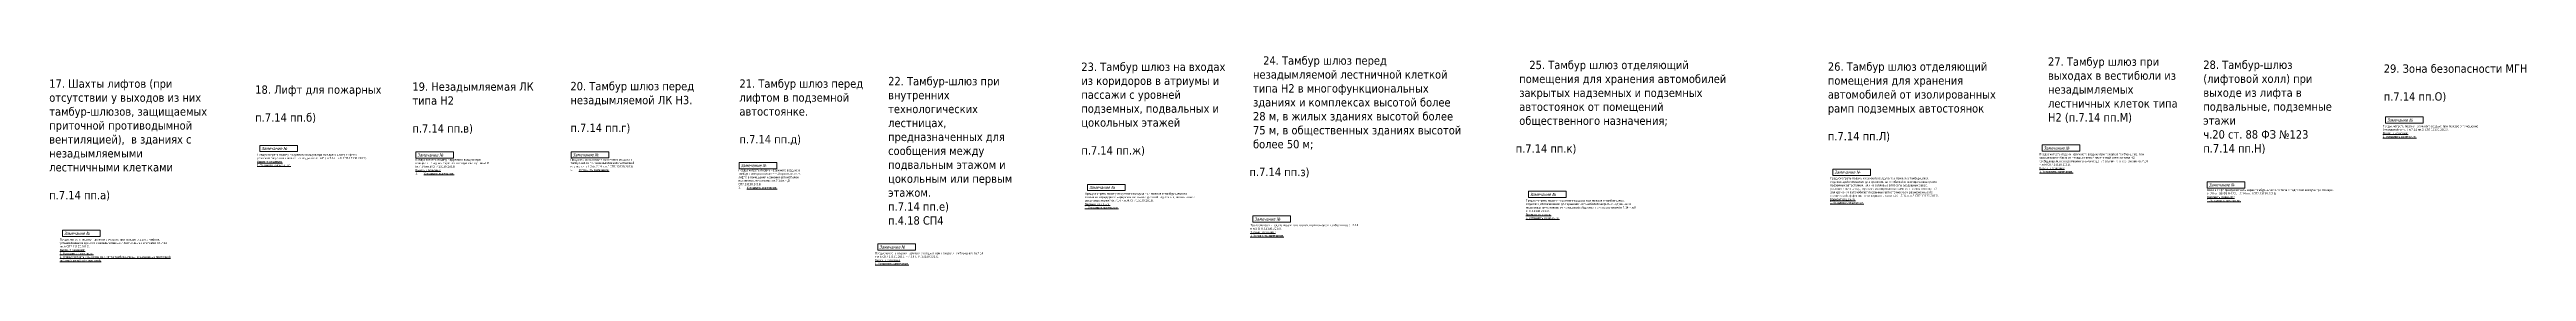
# Model space of a CAD drawing. Header units: millimetres. Extents: x -151274 to 981405, y -382735 to 210096.
# Drawn here: x 36974 to 746003, y -232700 to -172560 of the extents above; entities that cross this region are included whole.
import ezdxf

# ---------------------------------------------------------------- set-up
doc = ezdxf.new("R2010")
doc.units = ezdxf.units.MM
for name, color, linetype, lineweight in [('экспертиза', 1, 'Continuous', 0), ('экспертиза ДУ', 1, 'Continuous', 0), ('экспертиза ДУ пояснения', 6, 'Continuous', 0)]:
    doc.layers.add(name, color=color, linetype=linetype, lineweight=lineweight)
doc.styles.add('ЭКСПЕРТИЗА', font='tahoma.ttf')

msp = doc.modelspace()

# ---------------------------------------------------------------- linework, layer by layer
at = {"layer": 'экспертиза', "lineweight": 0}
msp.add_lwpolyline([(40655, -222660), (51455, -222660), (51455, -224460), (40655, -224460), (40655, -222660)], dxfattribs=at)
at = {"layer": 'экспертиза ДУ', "color": 1, "lineweight": 0}
for points in [[(705627, -190123), (716427, -190123), (716427, -191923), (705627, -191923), (705627, -190123)], [(97147, -198291), (107947, -198291), (107947, -200091), (97147, -200091), (97147, -198291)], [(607332, -198167), (618132, -198167), (618132, -199967), (607332, -199967), (607332, -198167)], [(547437, -205099), (558237, -205099), (558237, -206899), (547437, -206899), (547437, -205099)], [(334092, -209485), (344892, -209485), (344892, -211285), (334092, -211285), (334092, -209485)], [(460318, -211476), (471118, -211476), (471118, -213276), (460318, -213276), (460318, -211476)], [(381449, -218539), (392249, -218539), (392249, -220339), (381449, -220339), (381449, -218539)], [(274042, -226583), (284842, -226583), (284842, -228383), (274042, -228383), (274042, -226583)]]:
    msp.add_lwpolyline(points, dxfattribs=at)
at = {"layer": 'экспертиза ДУ', "lineweight": 0}
for points in [[(141813, -200142), (152613, -200142), (152613, -201942), (141813, -201942), (141813, -200142)], [(186280, -200096), (197080, -200096), (197080, -201896), (186280, -201896), (186280, -200096)], [(234344, -203183), (245144, -203183), (245144, -204983), (234344, -204983), (234344, -203183)], [(654612, -208733), (665412, -208733), (665412, -210533), (654612, -210533), (654612, -208733)]]:
    msp.add_lwpolyline(points, dxfattribs=at)

# ---------------------------------------------------------------- texts
at = {"layer": 'экспертиза', "lineweight": 0, "style": 'ЭКСПЕРТИЗА', "oblique": 14.999978, "width": 0.8}
msp.add_text('Замечание №', height=900, dxfattribs=at).set_placement((41105, -224010))
at = {"layer": 'экспертиза', "ltscale": 100, "insert": (39888, -225006), "char_height": 600, "width": 30190.17, "attachment_point": 1, "style": 'ЭКСПЕРТИЗА'}
msp.add_mtext('\\A1;Предусмотреть подачу наружного воздуха при пожаре {\\A0;в шахты лифтов, установленных в зданиях с незадымляемыми лестничными клетками} ( п.7.14 пп.А СП7.13130.2013).\\P{\\L\\C6;Вариант решения:\\P1. Устранить замечание.\\P2. Предусмотреть \\A0;у выходов из лифтов тамбур-шлюзы, защищаемые приточной противодымной вентиляцией.}', dxfattribs=at)
at = {"layer": 'экспертиза ДУ', "color": 1, "lineweight": 0, "style": 'ЭКСПЕРТИЗА', "oblique": 14.999978, "width": 0.8}
for p in [(706077, -191473), (97597, -199641), (547887, -206449), (607782, -199517), (334542, -210835), (460768, -212826), (381899, -219889), (274492, -227933)]:
    msp.add_text('Замечание №', height=900, dxfattribs=at).set_placement(p)
at = {"layer": 'экспертиза ДУ', "lineweight": 0, "style": 'ЭКСПЕРТИЗА', "oblique": 14.999978, "width": 0.8}
for p in [(142263, -201492), (186730, -201446), (234794, -204533), (655062, -210083)]:
    msp.add_text('Замечание №', height=900, dxfattribs=at).set_placement(p)
at = {"layer": 'экспертиза ДУ', "color": 1, "ltscale": 100, "char_height": 600, "width": 30190.17, "attachment_point": 1, "style": 'ЭКСПЕРТИЗА'}
for s, insert in [('\\A1;Предусмотреть подачу наружного воздуха при пожаре в помещение безопасной зоны ( п.7.14 пп.О СП7.13130.2013).\\P{\\L\\C6;Вариант решения:\\P1. Устранить замечание.}', (704861, -192469)), ('\\A1;Предусмотреть подачу наружного воздуха при пожаре в {\\A0;шахту лифта с режимом "перевозка пожарных подразделений"} ( п.7.14 пп.Б СП7.13130.2013).\\P{\\L\\C6;Вариант решения:\\P1. Устранить замечание.}', (96381, -200636)), ('\\A1;Предусмотреть подачу наружного воздуха при пожаре в тамбур-шлюз, {\\A0;при выходе в вестибюль из незадымляемой лестничной клетоки типа Н2, сообщающейся с надземными этажами зданий различного назначения} ({\\A0;п.7.14 п.п.М СП7.13130.2013}).\\P{\\L\\C6;Вариант решения:\\P1. Устранить замечание.}', (606566, -200512)), ('\\A1;Предусмотреть подачу наружного воздуха при пожаре в тамбур-шлюз {\\A0;на входах из коридоров в атриумы и пассажи с уровней подземных, подвальных и цокольных этажей }({\\A0;\\C256;п.7.14 п.п.Ж СП7.13130.2013}).\\P{\\L\\C6;Вариант решения:\\P1. Устранить замечание.}', (333326, -211831)), ('\\A1;Предусмотреть подачу наружного воздуха при пожаре в тамбур-шлюз, {\\A0;\\C256;отделяющий помещения для хранения автомобилей от изолированных рамп подземных автостоянок, или - в сопловые аппараты воздушных завес, устанавливаемые над воротами изолированных рамп со стороны помещений для хранения автомобилей подземных автостоянок (как равнозначные по технической эффективности варианты защиты)\\A1; (\\A0;\\C1;п.7.\\C256;14 п.п.Л СП7.13130.2013}).\\P{\\L\\C6;Вариант решения:\\P1. Устранить замечание.}', (546671, -207444)), ('\\A1;Предусмотреть подачу наружного воздуха при пожаре в тамбур-шлюз, {\\A0;отделяющий помещения для хранения автомобилей закрытых надземных и подземных автостоянок от помещений общественного назначения} ({\\A0;п.7.\\C256;14 п.п.К СП7.13130.2013}).\\P{\\L\\C6;Вариант решения:\\P1. Устранить замечание.}', (459552, -213821)), ('\\A1;Предусмотреть подачу наружного воздуха при пожаре в тамбур-шлюз ({\\A0;\\C256;п.7.14 п.п.З СП7.13130.2013}).\\P{\\L\\C6;Вариант решения:\\P1. Устранить замечание.}', (380682, -220884)), ('\\A1;Предусмотреть подачу наружного воздуха при пожаре в тамбур-шлюз ({\\A0;\\C256;п.7.14 п.п.Е СП7.13130.2013}, п.4.18 СП4.13130.2013).\\P{\\L\\C6;Вариант решения:\\P1. Устранить замечание.}', (273276, -228928))]:
    msp.add_mtext(s, dxfattribs=dict(at, insert=insert))
at = {"layer": 'экспертиза ДУ', "color": 6, "ltscale": 100, "char_height": 600, "attachment_point": 1, "style": 'ЭКСПЕРТИЗА'}
for s, insert, width in [('{\\C256;Предусмотреть подачу наружного воздуха при пожаре в незадымлемую лестничную клетку типа Н2 (п.7.14 пп.В СП7.13130.2013)\\P\\A1;\\L\\C6;Вариант решения:\\P\\l1.^I\\LУстранить замечание.}', (141701, -202068), 20681.1), ('{\\C256;Предусмотреть подачу наружного воздуха в тамбур-шлюз при незадымляемой лестничной клетке типа Н3 (п.7.14 п.п.Г СП7.13130.2013)\\P\\A1;\\C6;1.^I\\LУстранить замечание.}', (186100, -202037), 19110.37), ('{\\C256;Предусмотреть подачу наружного воздуха в тамбур-шлюз расположенный при выходе из лифта в помещения хранения автомобилей подземных автостоянок (п.7.14 п.п.Д СП7.13130.2013)\\P\\A1;\\C6;1.^I\\LУстранить замечание.}', (234163, -205124), 19110.37)]:
    msp.add_mtext(s, dxfattribs=dict(at, insert=insert, width=width))
at = {"layer": 'экспертиза ДУ', "lineweight": 0, "ltscale": 100, "transparency": 33554687, "insert": (654604, -210790), "char_height": 600, "width": 35300.38, "attachment_point": 1, "style": 'ЭКСПЕРТИЗА'}
msp.add_mtext('Вход в лифт предусмотреть через тамбур-шлюз 1-го типа с подпором воздуха при пожаре. (ч.20 ст. 88 ФЗ №123, {\\A1;\\C1;п.7.14 пп.Н СП7.13130.2013}).\\P{\\L\\C6;Варианты решения:\\P1. Устранить замечание.}', dxfattribs=at)
at = {"layer": 'экспертиза ДУ пояснения', "color": 2, "lineweight": 0, "char_height": 2400, "attachment_point": 1, "style": 'ЭКСПЕРТИЗА'}
for s, insert, width in [('23. Тамбур шлюз на входах из коридоров в атриумы и пассажи с уровней подземных, подвальных и цокольных этажей\\P\\Pп.7.14 пп.ж)', (332323, -174518), 41574.45), ('\\pi2899.992,l1020;24. Тамбур шлюз перед {\\H1.30104x; }\\P\\pi0;незадымляемой лестничной клеткой {\\H1.14814x; }\\Pтипа Н2 в многофункциональных {\\H1.16202x; }\\Pзданиях и комплексах высотой более {\\H1.19237x; }\\P28 м, в жилых зданиях высотой более {\\H1.201x; }\\P75 м, в общественных зданиях высотой {\\H1.19812x; }\\Pболее 50 м;{\\H1.1514x; }\\P\\pi2899.992;{\\H1.34929x; }\\P\\pi0,l0;п.7.14 пп.з){\\H1.31052x; }', (380455, -172717), 89952.72), ('\\pi2899.992,l1020;25. Тамбур шлюз отделяющий \\P\\pi0;помещения для хранения автомобилей \\Pзакрытых надземных и подземных \\Pавтостоянок от помещений \\Pобщественного назначения;\\P\\pl0;\\Pп.7.14 пп.к)', (456661, -173989), 89952.72), ('26. Тамбур шлюз отделяющий помещения для хранения автомобилей от изолированных рамп подземных автостоянок\\P\\Pп.7.14 пп.Л)', (546028, -174456), 48715.58), ('27. Тамбур шлюз при выходах в вестибюли из незадымляемых лестничных клеток типа Н2 (п.7.14 пп.М)', (609046, -173032), 41574.45), ('28. Тамбур-шлюз (лифтовой холл) при выходе из лифта в подвальные, подземные этажи \\Pч.20 ст. 88 ФЗ №123\\Pп.7.14 пп.Н)', (653493, -173931), 41574.45), ('29. Зона безопасности МГН\\P\\Pп.7.14 пп.О)', (705149, -175034), 41574.45), ('17. Шахты лифтов (при отсутствии у выходов из них тамбур-шлюзов, защищаемых приточной противодымной вентиляцией),  в зданиях с незадымляемыми лестничными клетками\\P\\pi2899.992,l1020;{\\H1.25x; }\\P\\pi0,l0;п.7.14 пп.а){\\H1.34361x; }', (36891, -179356), 46090.43), ('18. Лифт для пожарных\\P\\Pп.7.14 пп.б)', (95852, -181072), 41574.45), ('19. Незадымляемая ЛК типа Н2\\P\\Pп.7.14 пп.в)', (140842, -180210), 41574.45), ('20. Тамбур шлюз перед незадымляемой ЛК Н3.\\P\\Pп.7.14 пп.г)', (186076, -180064), 41574.45), ('21. Тамбур шлюз перед лифтом в подземной автостоянке.\\P\\Pп.7.14 пп.д)', (234459, -179333), 41574.45), ('22. Тамбур-шлюз при внутренних технологических лестницах, предназначенных для сообщения между подвальным этажом и цокольным или первым этажом. \\Pп.7.14 пп.е)\\Pп.4.18 СП4', (277025, -178635), 41574.45)]:
    msp.add_mtext(s, dxfattribs=dict(at, insert=insert, width=width))

doc.saveas('drawing.dxf')
